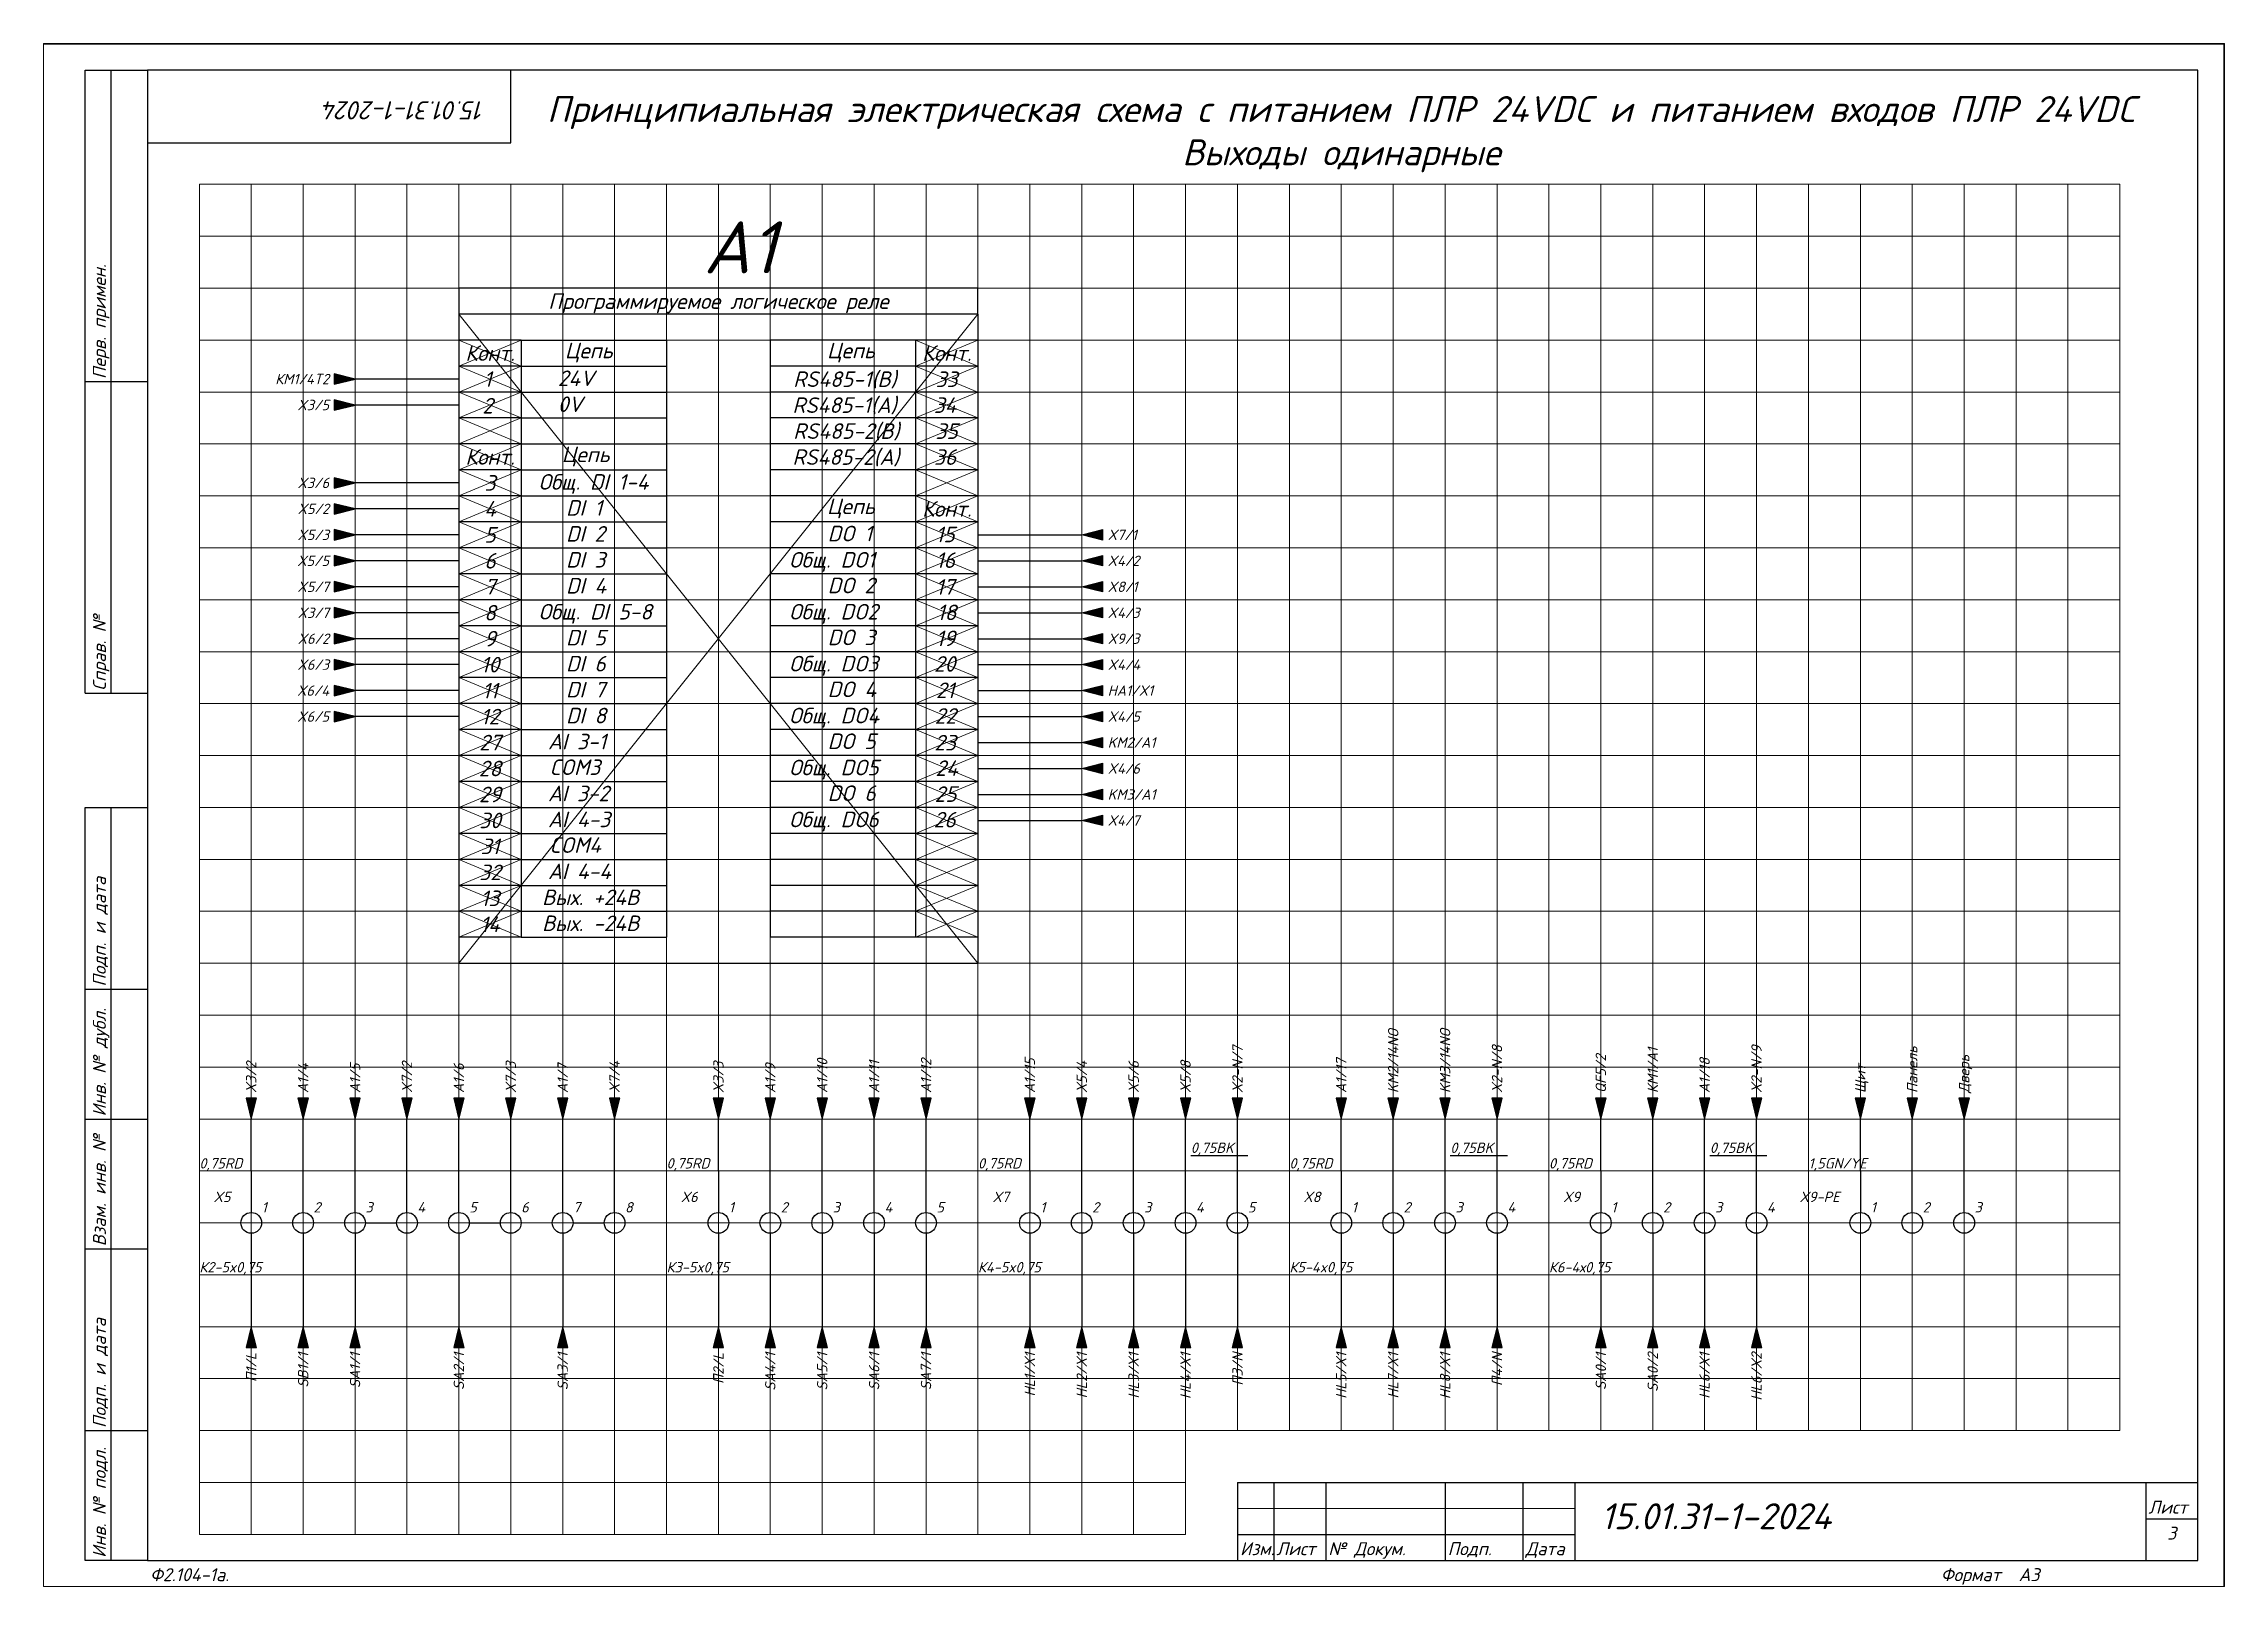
# Paper-space layout 'Эл3 (5)' of a CAD drawing. Header units: millimetres. Extents: x 0 to 420, y 0 to 297.
# The model-space entities are those that its viewports show. They can reach past a viewport. Long polylines and large blocks are cut down to what shows.
import ezdxf
from ezdxf.enums import TextEntityAlignment as Align

# ---------------------------------------------------------------- set-up
doc = ezdxf.new("R2010")
doc.units = ezdxf.units.MM
for name, color, linetype, lineweight in [('4', 4, 'Continuous', 15), ('Основная', 7, 'Continuous', 30), ('Тонкая для кабелей', 7, 'Continuous', 15)]:
    doc.layers.add(name, color=color, linetype=linetype, lineweight=lineweight)
doc.layers.add('Привязки', color=2, linetype='Continuous', lineweight=0, plot=False, transparency=0.8)
doc.layers.add('рамка', color=253, linetype='Continuous', lineweight=5, transparency=0.8)
doc.styles.add('текст', font='isocpeui.ttf')

psp = doc.layouts.new('Эл3 (5)')

msp = doc.modelspace()

# ---------------------------------------------------------------- texts
at = {"layer": 'Основная', "style": 'текст'}
for s, p in [('Конт.', (9346, 240.5)), ('Конт.', (9434, 240.5)), ('1', (9345.54847, 235.4887)), ('33', (9433.95783, 235.46551)), ('2', (9345.53427, 230.36458)), ('34', (9433.66161, 230.47244)), ('35', (9433.95783, 225.46551)), ('Конт.', (9346, 220.5)), ('36', (9433.66161, 220.47244)), ('3', (9346, 215.5)), ('4', (9346, 210.5)), ('Конт.', (9434, 210.5)), ('5', (9346, 205.5)), ('15', (9433.68645, 205.56927)), ('6', (9346, 200.5)), ('16', (9433.72003, 200.62104)), ('7', (9346, 195.5)), ('17', (9433.66523, 195.47244)), ('8', (9346, 190.5)), ('18', (9433.96145, 190.56927)), ('9', (9346, 185.5)), ('19', (9433.76145, 185.56927)), ('10', (9346, 180.5)), ('20', (9433.58801, 180.64161)), ('11', (9346, 175.5)), ('21', (9433.68645, 175.56927)), ('12', (9346, 170.5)), ('22', (9433.72003, 170.62104)), ('27', (9346, 165.5)), ('23', (9433.66523, 165.47244)), ('28', (9346, 160.5)), ('24', (9433.96145, 160.56927)), ('29', (9346, 155.5)), ('25', (9433.76145, 155.56927)), ('30', (9346, 150.5)), ('26', (9433.58801, 150.64161)), ('31', (9346, 145.5)), ('32', (9346, 140.5)), ('13', (9346, 135.5)), ('14', (9346, 130.5))]:
    msp.add_text(s, height=3, dxfattribs=at).set_placement(p, align=Align.MIDDLE_CENTER)
for s, p in [('Цепь', (9360.41481, 239.5)), ('Цепь', (9410.91878, 239.5)), ('24V', (9359.0625, 234.15317)), ('RS485-1(B)', (9404.41098, 233.97795)), ('0V', (9359.0625, 229.15317)), ('RS485-1(A)', (9404.26098, 228.97795)), ('RS485-2(B)', (9404.41098, 223.97795)), ('Цепь', (9359.82518, 219.5)), ('RS485-2(A)', (9404.26098, 218.97795)), ('Общ. DI 1-4', (9355.3665, 214.19201)), ('DI 1', (9360.64471, 209.19201)), ('Цепь', (9410.91878, 209.5)), ('DI 2', (9360.64471, 204.19201)), ('DO 1', (9411.04294, 204.25)), ('DI 3', (9360.64471, 199.19201)), ('Общ. DO1', (9403.6427, 199.19201)), ('DI 4', (9360.64471, 194.19201)), ('DO 2', (9411.04294, 194.25)), ('Общ. DI 5-8', (9355.3665, 189.19201)), ('Общ. DO2', (9403.6427, 189.19201)), ('DI 5', (9360.64471, 184.19201)), ('DO 3', (9411.04294, 184.25)), ('DI 6', (9360.64471, 179.19201)), ('Общ. DO3', (9403.6427, 179.19201)), ('DI 7', (9360.64471, 174.19201)), ('DO 4', (9411.04294, 174.25)), ('DI 8', (9360.64471, 169.19201)), ('Общ. DO4', (9403.6427, 169.19201)), ('AI 3-1', (9357.1615, 164.19201)), ('DO 5', (9411.04294, 164.25)), ('COM3', (9357.45772, 159.25)), ('Общ. DO5', (9403.6427, 159.19201)), ('AI 3-2', (9357.1615, 154.19201)), ('DO 6', (9411.04294, 154.25)), ('AI 4-3', (9357.1615, 149.19201)), ('Общ. DO6', (9403.6427, 149.19201)), ('COM4', (9357.45772, 144.25)), ('AI 4-4', (9357.1615, 139.19201)), ('Вых. +24В', (9356.02027, 134.19201)), ('Вых. -24В', (9356.02027, 129.19201))]:
    msp.add_text(s, height=3, dxfattribs=at).set_placement(p)
for s, width, heights, insert, char_height, attachment_point in [('Принципиальная электрическая схема с питанием ПЛР 24VDC и питанием входов ПЛР 24VDC\\PВыходы одинарные', 333.9398066, [15.99579], (9510.0001, 289.99998), 5, 2), ('Программируемое логическое реле', 84.2365764, [0], (9390, 252), 3, 2), ('КМ1/4T2', 10, [0], (9315, 235.5), 2, 6), ('X3/5', 10, [0], (9315, 230.5), 2, 6), ('X3/6', 10, [0], (9315, 215.5), 2, 6), ('X5/2', 10, [0], (9315, 210.5), 2, 6), ('X5/3', 10, [0], (9315, 205.5), 2, 6), ('X7/1', 10, [0], (9465, 205.5), 2, 4), ('X5/5', 10, [0], (9315, 200.5), 2, 6), ('X4/2', 10, [0], (9465, 200.5), 2, 4), ('X5/7', 10, [0], (9315, 195.5), 2, 6), ('X8/1', 10, [0], (9465, 195.5), 2, 4), ('X3/7', 10, [0], (9315, 190.5), 2, 6), ('X4/3', 10, [0], (9465, 190.5), 2, 4), ('X6/2', 10, [0], (9315, 185.5), 2, 6), ('X9/3', 10, [0], (9465, 185.5), 2, 4), ('X6/3', 10, [0], (9315, 180.5), 2, 6), ('X4/4', 10, [0], (9465, 180.5), 2, 4), ('X6/4', 10, [0], (9315, 175.5), 2, 6), ('HA1/X1', 10, [0], (9465, 175.5), 2, 4), ('X6/5', 10, [0], (9315, 170.5), 2, 6), ('X4/5', 10, [0], (9465, 170.5), 2, 4), ('KM2/A1', 10, [0], (9465, 165.5), 2, 4), ('X4/6', 10, [0], (9465, 160.5), 2, 4), ('KM3/A1', 10, [0], (9465, 155.5), 2, 4), ('X4/7', 10, [0], (9465, 150.5), 2, 4), ('X5', 10, [0], (9296, 77), 2, 9), ('1', 3, [0], (9302, 75), 2, 7), ('2', 3, [0], (9312, 75), 2, 7), ('3', 3, [0], (9322, 75), 2, 7), ('4', 3, [0], (9332, 75), 2, 7), ('5', 3, [0], (9342, 75), 2, 7), ('6', 3, [0], (9352, 75), 2, 7), ('7', 3, [0], (9362, 75), 2, 7), ('8', 3, [0], (9372, 75), 2, 7), ('X6', 10, [0], (9386, 77), 2, 9), ('1', 3, [0], (9392, 75), 2, 7), ('2', 3, [0], (9402, 75), 2, 7), ('3', 3, [0], (9412, 75), 2, 7), ('4', 3, [0], (9422, 75), 2, 7), ('5', 3, [0], (9432, 75), 2, 7), ('X7', 10, [2.17659], (9446, 77), 2, 9), ('1', 3, [0], (9452, 75), 2, 7), ('2', 3, [0], (9462, 75), 2, 7), ('3', 3, [0], (9472, 75), 2, 7), ('4', 3, [0], (9482, 75), 2, 7), ('5', 3, [0], (9492, 75), 2, 7), ('X8', 10, [2.17654], (9506, 77), 2, 9), ('1', 3, [0], (9512, 75), 2, 7), ('2', 3, [0], (9522, 75), 2, 7), ('3', 3, [0], (9532, 75), 2, 7), ('4', 3, [0], (9542, 75), 2, 7), ('X9', 10, [0], (9556, 77), 2, 9), ('1', 3, [0], (9562, 75), 2, 7), ('2', 3, [0], (9572, 75), 2, 7), ('3', 3, [0], (9582, 75), 2, 7), ('4', 3, [0], (9592, 75), 2, 7), ('X9-PE', 10, [0], (9606, 77), 2, 9), ('1', 3, [0], (9612, 75), 2, 7), ('2', 3, [0], (9622, 75), 2, 7), ('3', 3, [0], (9632, 75), 2, 7)]:
    msp.add_mtext_dynamic_manual_height_columns(s, width=width, gutter_width=200, heights=heights, dxfattribs=dict(at, insert=insert, char_height=char_height, attachment_point=attachment_point))
at = {"layer": 'Основная', "insert": (9394.13512, 260.85509), "char_height": 10, "width": 15.4855599, "attachment_point": 5, "style": 'текст'}
msp.add_mtext('А1', dxfattribs=at)
at = {"layer": 'Основная', "char_height": 2, "rotation": 90, "style": 'текст'}
for s, width, insert, attachment_point in [('KM2/14NO', 5.8793103, (9519, 98), 1), ('KM3/14NO', 5.8793103, (9529, 98), 1), ('A1/15', 5.8793103, (9449, 98), 1), ('X2-N/7', 5.8793103, (9489, 98), 1), ('X2-N/8', 5.8793103, (9539, 98), 1), ('QF5/2', 5.8793103, (9559, 98), 1), ('КМ1/А1', 5.8793103, (9569, 98), 1), ('X2-N/9', 5.8793103, (9589, 98), 1), ('Панель', 5.8793103, (9619, 98), 1), ('Дверь', 5.8793103, (9629, 98), 1), ('X3/2', 5.8793103, (9299, 98), 1), ('A1/4', 5.8793103, (9309, 98), 1), ('A1/5', 5.8793103, (9319, 98), 1), ('X7/2', 5.8793103, (9329, 98), 1), ('A1/6', 5.8793103, (9339, 98), 1), ('X7/3', 5.8793103, (9349, 98), 1), ('A1/7', 5.8793103, (9359, 98), 1), ('X7/4', 5.8793103, (9369, 98), 1), ('X3/3', 5.8793103, (9389, 98), 1), ('A1/9', 5.8793103, (9399, 98), 1), ('A1/10', 5.8793103, (9409, 98), 1), ('A1/11', 5.8793103, (9419, 98), 1), ('A1/12', 5.8793103, (9429, 98), 1), ('X5/4', 5.8793103, (9459, 98), 1), ('X5/6', 5.8793103, (9469, 98), 1), ('X5/8', 5.8793103, (9479, 98), 1), ('A1/17', 5.8793103, (9509, 98), 1), ('A1/18', 5.8793103, (9579, 98), 1), ('Щит', 5.8793103, (9609, 98), 1), ('П1/L', 5.8793103, (9301, 48), 9), ('SB1/1', 5.8793103, (9311, 48), 9), ('SA1/1', 5.8793103, (9321, 48), 9), ('SA2/1', 5.8793103, (9341, 48), 9), ('SA3/1', 5.8793103, (9361, 48), 9), ('П2/L', 5.8793103, (9391, 48), 9), ('SA4/1', 5.8793103, (9401, 48), 9), ('SA5/1', 5.8793103, (9411, 48), 9), ('SA6/1', 5.8793103, (9421, 48), 9), ('SA7/1', 5.8793103, (9431, 48), 9), ('HL1/X1', 7.9307531, (9451, 48), 9), ('HL2/X1', 5.8793103, (9461, 48), 9), ('HL3/X1', 5.8793103, (9471, 48), 9), ('HL4/X1', 5.8793103, (9481, 48), 9), ('\\pxt2;П3/N', 5.8793103, (9491, 48), 9), ('HL5/X1', 5.8793103, (9511, 48), 9), ('HL7/X1', 5.8793103, (9521, 48), 9), ('HL8/X1', 5.8793103, (9531, 48), 9), ('П4/N', 5.8793103, (9541, 48), 9), ('SA0/1', 5.8793103, (9561, 48), 9), ('SA0/2', 5.8793103, (9571, 48), 9), ('HL6/X1', 5.8793103, (9581, 48), 9), ('HL6/X2', 7.5063457, (9591, 48), 9)]:
    msp.add_mtext_dynamic_manual_height_columns(s, width=width, gutter_width=200, heights=[0], dxfattribs=dict(at, insert=insert, attachment_point=attachment_point))
at = {"layer": 'Тонкая для кабелей', "char_height": 2, "attachment_point": 7, "style": 'текст'}
for s, width, insert in [('0,75BK', 10, (9481, 86)), ('0,75BK', 10, (9531, 86)), ('0,75BK', 10, (9581, 86)), ('0,75RD', 10, (9290, 83)), ('0,75RD', 10, (9380, 83)), ('0,75RD', 10, (9440, 83)), ('0,75RD', 10, (9500, 83)), ('0,75RD', 10, (9550, 83)), ('1,5GN/YE', 10, (9600, 83)), ('К2-5x0,75', 10, (9290, 63)), ('К3-5x0,75', 10, (9380, 63)), ('К4-5x0,75', 10, (9440, 63)), ('К5-4x0,75', 10, (9500, 63)), ('К6-4х0,75', 15.2567603, (9550, 63))]:
    msp.add_mtext_dynamic_manual_height_columns(s, width=width, gutter_width=200, heights=[0], dxfattribs=dict(at, insert=insert))

# ---------------------------------------------------------------- blocks, each defined once
blk = doc.blocks.new('*U110')
for p, q in [((8, 232), (8, 292)), ((8, 292), (20, 292)), ((13, 232), (13, 292)), ((90, 292), (90, 292)), ((90, 292), (90, 292)), ((90, 278), (90, 292)), ((90, 292), (90, 292)), ((90, 292), (90, 292)), ((90, 292), (90, 292)), ((20, 278), (90, 278)), ((8, 232), (20, 232)), ((8, 172), (8, 232)), ((13, 172), (13, 232)), ((8, 172), (20, 172)), ((8, 115), (8, 150)), ((8, 150), (20, 150)), ((13, 115), (13, 150)), ((8, 90), (8, 115)), ((8, 115), (20, 115)), ((13, 90), (13, 115)), ((8, 65), (8, 90)), ((8, 90), (20, 90)), ((13, 65), (13, 90)), ((8, 30), (8, 65)), ((8, 65), (20, 65)), ((13, 30), (13, 65)), ((8, 5), (8, 30)), ((8, 30), (20, 30)), ((13, 5), (13, 30)), ((230, 20), (415, 20)), ((230, 20), (230, 5)), ((237, 20), (237, 5)), ((247, 20), (247, 5)), ((270, 20), (270, 5)), ((285, 20), (285, 5)), ((295, 20), (295, 5)), ((405, 20), (405, 5)), ((415, 20), (415, 20)), ((415, 20), (415, 20)), ((405, 13), (415, 13)), ((230, 10), (295, 10)), ((20, 5), (8, 5)), ((230, 5), (295, 5)), ((415, 5), (415, 5)), ((415, 5), (415, 5)), ((415, 5), (415, 5)), ((415, 5), (415, 5)), ((415, 5), (415, 5)), ((415, 5), (415, 5)), ((415, 5), (415, 5))]:
    blk.add_line(p, q)
blk.add_lwpolyline([(20, 5), (415, 5), (415, 292), (20, 292)], close=True)
at = {"layer": '4'}
for p, q in [((230, 15), (295, 15)), ((415, 5), (415, 5)), ((415, 5), (415, 5)), ((415, 5), (415, 5)), ((415, 5), (415, 5)), ((415, 5), (415, 5)), ((415, 5), (415, 5)), ((415, 5), (415, 5)), ((415, 5), (415, 5)), ((415, 5), (415, 5))]:
    blk.add_line(p, q, dxfattribs=at)
at = {"layer": 'Привязки'}
blk.add_lwpolyline([(0, 0), (420, 0), (420, 297), (0, 297)], close=True, dxfattribs=at)
at = {"layer": 'рамка'}
blk.add_lwpolyline([(0, 297), (420, 297), (420, 0), (0, 0)], close=True, dxfattribs=at)
at = {"style": 'текст'}
for s, p in [('Перв. примен.', (12, 232.5)), ('Справ. №', (12, 172.5)), ('Подп. и дата', (12, 115.5)), ('Инв. № дубл.', (12, 90.5)), ('Взам. инв. №', (12, 65.5)), ('Подп. и дата', (12, 30.5)), ('Инв. № подл.', (12, 5.5))]:
    blk.add_text(s, height=2.5, rotation=90, dxfattribs=at).set_placement(p)
for s, height, p in [('Лист', 2.5, (405.5, 14)), ('Изм.', 2.5, (230.5, 6)), ('Лист', 2.5, (237.5, 6)), ('№ Докум.', 2.5, (247.5, 6)), ('Подп.', 2.5, (270.5, 6)), ('Дата', 2.5, (285.5, 6)), ('Ф2.104-1.', 0.005, (20, 4.99)), ('Разраб.', 0.0000135, (415, 5)), ('Пров.', 0.0000135, (415, 5)), ('Т.контр.', 0.0000135, (415, 5)), ('Н.контр.', 0.0000135, (415, 5)), ('Утв.', 0.0000135, (415, 5)), ('Лит.', 0.0000135, (415, 5)), ('Масса', 0.0000135, (415, 5)), ('Масштаб', 0.0000135, (415, 5)), ('Листов', 0.0000135, (415, 5)), ('Ф2.104-1а.', 2.5, (20.5, 1)), ('Формат', 2.5, (365.5, 1)), ('А3', 2.5, (380.5, 1)), ('А4', 0.025, (419.61, 0.01)), ('А2', 0.00833, (419.87, 0)), ('А1', 0.00625, (419.9, 0)), ('А0', 0.005, (419.92, 0))]:
    blk.add_text(s, height=height, dxfattribs=at).set_placement(p)
for tag, p, height in [('12', (90, 292), 0.00000373), ('13', (90, 292), 0.00000373), ('27', (90, 292), 0.00000522), ('29', (105, 249), 3.5), ('ИЗМ2', (230.5, 16), 2.5), ('ЛИСТИЗМ2', (237.5, 16), 2.5), ('№ДОКУМИЗМ2', (247.5, 16), 2.5), ('28', (415, 20), 0.0000438), ('ИЗМ1', (230.5, 11), 2.5), ('ЛИСТИЗМ1', (237.5, 11), 2.5), ('№ДОКУМИЗМ1', (247.5, 11), 2.5), ('ПОДПИЗМ1', (270.5, 11), 2.5), ('ДАТАИЗМ1', (285.5, 11), 2.5), ('ДАТАНКОНТР', (285.5, 11), 2.5), ('ОБОЗНАЧЕНИЕ', (300, 11), 5), ('ДАТАУТВ', (285.5, 6), 2.5), ('РАЗРАБ', (415, 5), 0.0000135), ('ЛИСТОВ', (415, 5), 0.0000135), ('ПРОВ', (415, 5), 0.0000135), ('ТКОНТР', (415, 5), 0.0000135), ('НКОНТР', (415, 5), 0.0000135), ('УТВ', (415, 5), 0.0000135), ('10', (415, 5), 0.0000135), ('11', (415, 5), 0.0000135), ('ПОДПИЗМ2', (415, 5), 0.0000135), ('ДАТАИЗМ2', (415, 5), 0.0000135), ('ИЗМ3', (415, 5), 0.0000135), ('ЛИСТИЗМ3', (415, 5), 0.0000135), ('№ДОКУМИЗМ3', (415, 5), 0.0000135), ('ПОДПИЗМ3', (415, 5), 0.0000135), ('ДАТАИЗМ3', (415, 5), 0.0000135), ('ИЗМ4', (415, 5), 0.0000135), ('ЛИСТИЗМ4', (415, 5), 0.0000135), ('№ДОКУМИЗМ4', (415, 5), 0.0000135), ('ПОДПИЗМ4', (415, 5), 0.0000135), ('ДАТАИЗМ4', (415, 5), 0.0000135), ('ДАТАРАЗРАБ', (415, 5), 0.0000135), ('ДАТАПРОВ', (415, 5), 0.0000135), ('ДАТАТКОНТР', (415, 5), 0.0000135)]:
    blk.add_attdef(tag, p, '', height=height, dxfattribs=at)
for tag, p, height, rotation in [('ОБОЗНАЧЕНИЕ-ВЕРХ', (85, 286), 3.5, 180), ('ПРИМЕНЯЕМОСТЬ', (19, 232.5), 2.5, 90), ('СПРАВ№', (19, 172.5), 2.5, 90), ('ДАТАУЧЁТАДУБЛ', (19, 115.5), 2.5, 90), ('ИНВ№ДУБЛ', (19, 90.5), 2.5, 90), ('ВЗАМИНВ№', (19, 65.5), 2.5, 90), ('ДАТАУЧЁТА', (19, 30.5), 2.5, 90), ('ИНВ№ПОДЛ', (19, 5.5), 2.5, 90)]:
    blk.add_attdef(tag, p, '', height=height, rotation=rotation, dxfattribs=at)
blk.add_attdef('30', text='', height=5, dxfattribs=at).set_placement((355, 34), align=Align.MIDDLE)
for tag, height, p in [('ЛИСТ', 2.5, (410, 9)), ('НАИМЕНОВАНИЕ1', 0.000027, (415, 5)), ('НАИМЕНОВАНИЕ2', 0.0000189, (415, 5)), ('НАИМЕНОВАНИЕ3', 0.0000189, (415, 5)), ('НАИМЕНОВАНИЕ4', 0.0000135, (415, 5)), ('МАССА', 0.0000189, (415, 5)), ('МАСШТАБ', 0.0000189, (415, 5)), ('МАТЕРИАЛ1', 0.0000135, (415, 5)), ('МАТЕРИАЛ2', 0.0000135, (415, 5)), ('МАТЕРИАЛ3', 0.0000135, (415, 5)), ('ПРЕДПРИЯТИЕ1', 0.0000189, (415, 5)), ('ПРЕДПРИЯТИЕ2', 0.0000189, (415, 5)), ('ПРЕДПРИЯТИЕ3', 0.0000189, (415, 5))]:
    blk.add_attdef(tag, text='', height=height, dxfattribs=at).set_placement(p, align=Align.CENTER)
for tag in ['ЛИТЕРА', 'ЛИТЕРА2', 'ЛИТЕРА3']:
    blk.add_attdef(tag, text='', height=0.0000135, dxfattribs=at).set_placement((415, 5), align=Align.RIGHT)
for tag in ['ИНДЕКС', 'ИНДЕКС2', 'ИНДЕКС3']:
    blk.add_attdef(tag, text='', height=0.0000135, dxfattribs=at).set_placement((415, 5), align=Align.TOP_LEFT)

# ---------------------------------------------------------------- hatches: boundary and pattern name
at = {"layer": 'Основная'}
h = msp.add_hatch(color=256, dxfattribs=at)
h.dxf.hatch_style = 1
h.paths.add_polyline_path([(9320, 235.5), (9316, 236.5), (9316, 235.5)])
h.paths.add_polyline_path([(9320, 235.5), (9316, 235.5), (9316, 234.5)])
h = msp.add_hatch(color=256, dxfattribs=at)
h.dxf.hatch_style = 1
h.paths.add_polyline_path([(9320, 230.5), (9316, 231.5), (9316, 230.5)])
h.paths.add_polyline_path([(9320, 230.5), (9316, 230.5), (9316, 229.5)])
h = msp.add_hatch(color=256, dxfattribs=at)
h.dxf.hatch_style = 1
h.paths.add_polyline_path([(9320, 215.5), (9316, 216.5), (9316, 215.5)])
h.paths.add_polyline_path([(9320, 215.5), (9316, 215.5), (9316, 214.5)])
h = msp.add_hatch(color=256, dxfattribs=at)
h.dxf.hatch_style = 1
h.paths.add_polyline_path([(9320, 210.5), (9316, 211.5), (9316, 210.5)])
h.paths.add_polyline_path([(9320, 210.5), (9316, 210.5), (9316, 209.5)])
h = msp.add_hatch(color=256, dxfattribs=at)
h.dxf.hatch_style = 1
h.paths.add_polyline_path([(9320, 205.5), (9316, 206.5), (9316, 205.5)])
h.paths.add_polyline_path([(9320, 205.5), (9316, 205.5), (9316, 204.5)])
h = msp.add_hatch(color=256, dxfattribs=at)
h.dxf.hatch_style = 1
h.paths.add_polyline_path([(9460, 205.5), (9464, 206.5), (9464, 205.5)])
h.paths.add_polyline_path([(9460, 205.5), (9464, 205.5), (9464, 204.5)])
h = msp.add_hatch(color=256, dxfattribs=at)
h.dxf.hatch_style = 1
h.paths.add_polyline_path([(9320, 200.5), (9316, 201.5), (9316, 200.5)])
h.paths.add_polyline_path([(9320, 200.5), (9316, 200.5), (9316, 199.5)])
h = msp.add_hatch(color=256, dxfattribs=at)
h.dxf.hatch_style = 1
h.paths.add_polyline_path([(9460, 200.5), (9464, 201.5), (9464, 200.5)])
h.paths.add_polyline_path([(9460, 200.5), (9464, 200.5), (9464, 199.5)])
h = msp.add_hatch(color=256, dxfattribs=at)
h.dxf.hatch_style = 1
h.paths.add_polyline_path([(9320, 195.5), (9316, 196.5), (9316, 195.5)])
h.paths.add_polyline_path([(9320, 195.5), (9316, 195.5), (9316, 194.5)])
h = msp.add_hatch(color=256, dxfattribs=at)
h.dxf.hatch_style = 1
h.paths.add_polyline_path([(9460, 195.5), (9464, 196.5), (9464, 195.5)])
h.paths.add_polyline_path([(9460, 195.5), (9464, 195.5), (9464, 194.5)])
h = msp.add_hatch(color=256, dxfattribs=at)
h.dxf.hatch_style = 1
h.paths.add_polyline_path([(9320, 190.5), (9316, 191.5), (9316, 190.5)])
h.paths.add_polyline_path([(9320, 190.5), (9316, 190.5), (9316, 189.5)])
h = msp.add_hatch(color=256, dxfattribs=at)
h.dxf.hatch_style = 1
h.paths.add_polyline_path([(9460, 190.5), (9464, 191.5), (9464, 190.5)])
h.paths.add_polyline_path([(9460, 190.5), (9464, 190.5), (9464, 189.5)])
h = msp.add_hatch(color=256, dxfattribs=at)
h.dxf.hatch_style = 1
h.paths.add_polyline_path([(9320, 185.5), (9316, 186.5), (9316, 185.5)])
h.paths.add_polyline_path([(9320, 185.5), (9316, 185.5), (9316, 184.5)])
h = msp.add_hatch(color=256, dxfattribs=at)
h.dxf.hatch_style = 1
h.paths.add_polyline_path([(9460, 185.5), (9464, 186.5), (9464, 185.5)])
h.paths.add_polyline_path([(9460, 185.5), (9464, 185.5), (9464, 184.5)])
h = msp.add_hatch(color=256, dxfattribs=at)
h.dxf.hatch_style = 1
h.paths.add_polyline_path([(9320, 180.5), (9316, 181.5), (9316, 180.5)])
h.paths.add_polyline_path([(9320, 180.5), (9316, 180.5), (9316, 179.5)])
h = msp.add_hatch(color=256, dxfattribs=at)
h.dxf.hatch_style = 1
h.paths.add_polyline_path([(9460, 180.5), (9464, 181.5), (9464, 180.5)])
h.paths.add_polyline_path([(9460, 180.5), (9464, 180.5), (9464, 179.5)])
h = msp.add_hatch(color=256, dxfattribs=at)
h.dxf.hatch_style = 1
h.paths.add_polyline_path([(9320, 175.5), (9316, 176.5), (9316, 175.5)])
h.paths.add_polyline_path([(9320, 175.5), (9316, 175.5), (9316, 174.5)])
h = msp.add_hatch(color=256, dxfattribs=at)
h.dxf.hatch_style = 1
h.paths.add_polyline_path([(9460, 175.5), (9464, 176.5), (9464, 175.5)])
h.paths.add_polyline_path([(9460, 175.5), (9464, 175.5), (9464, 174.5)])
h = msp.add_hatch(color=256, dxfattribs=at)
h.dxf.hatch_style = 1
h.paths.add_polyline_path([(9320, 170.5), (9316, 171.5), (9316, 170.5)])
h.paths.add_polyline_path([(9320, 170.5), (9316, 170.5), (9316, 169.5)])
h = msp.add_hatch(color=256, dxfattribs=at)
h.dxf.hatch_style = 1
h.paths.add_polyline_path([(9460, 170.5), (9464, 171.5), (9464, 170.5)])
h.paths.add_polyline_path([(9460, 170.5), (9464, 170.5), (9464, 169.5)])
h = msp.add_hatch(color=256, dxfattribs=at)
h.dxf.hatch_style = 1
h.paths.add_polyline_path([(9460, 165.5), (9464, 166.5), (9464, 165.5)])
h.paths.add_polyline_path([(9460, 165.5), (9464, 165.5), (9464, 164.5)])
h = msp.add_hatch(color=256, dxfattribs=at)
h.dxf.hatch_style = 1
h.paths.add_polyline_path([(9460, 160.5), (9464, 161.5), (9464, 160.5)])
h.paths.add_polyline_path([(9460, 160.5), (9464, 160.5), (9464, 159.5)])
h = msp.add_hatch(color=256, dxfattribs=at)
h.dxf.hatch_style = 1
h.paths.add_polyline_path([(9460, 155.5), (9464, 156.5), (9464, 155.5)])
h.paths.add_polyline_path([(9460, 155.5), (9464, 155.5), (9464, 154.5)])
h = msp.add_hatch(color=256, dxfattribs=at)
h.dxf.hatch_style = 1
h.paths.add_polyline_path([(9460, 150.5), (9464, 151.5), (9464, 150.5)])
h.paths.add_polyline_path([(9460, 150.5), (9464, 150.5), (9464, 149.5)])
h = msp.add_hatch(color=256, dxfattribs=at)
h.dxf.hatch_style = 1
h.paths.add_polyline_path([(9300, 93), (9301, 97), (9300, 97)])
h.paths.add_polyline_path([(9300, 93), (9300, 97), (9299, 97)])
h = msp.add_hatch(color=256, dxfattribs=at)
h.dxf.hatch_style = 1
h.paths.add_polyline_path([(9310, 93), (9311, 97), (9310, 97)])
h.paths.add_polyline_path([(9310, 93), (9310, 97), (9309, 97)])
h = msp.add_hatch(color=256, dxfattribs=at)
h.dxf.hatch_style = 1
h.paths.add_polyline_path([(9320, 93), (9321, 97), (9320, 97)])
h.paths.add_polyline_path([(9320, 93), (9320, 97), (9319, 97)])
h = msp.add_hatch(color=256, dxfattribs=at)
h.dxf.hatch_style = 1
h.paths.add_polyline_path([(9330, 93), (9331, 97), (9330, 97)])
h.paths.add_polyline_path([(9330, 93), (9330, 97), (9329, 97)])
h = msp.add_hatch(color=256, dxfattribs=at)
h.dxf.hatch_style = 1
h.paths.add_polyline_path([(9340, 93), (9341, 97), (9340, 97)])
h.paths.add_polyline_path([(9340, 93), (9340, 97), (9339, 97)])
h = msp.add_hatch(color=256, dxfattribs=at)
h.dxf.hatch_style = 1
h.paths.add_polyline_path([(9350, 93), (9351, 97), (9350, 97)])
h.paths.add_polyline_path([(9350, 93), (9350, 97), (9349, 97)])
h = msp.add_hatch(color=256, dxfattribs=at)
h.dxf.hatch_style = 1
h.paths.add_polyline_path([(9360, 93), (9361, 97), (9360, 97)])
h.paths.add_polyline_path([(9360, 93), (9360, 97), (9359, 97)])
h = msp.add_hatch(color=256, dxfattribs=at)
h.dxf.hatch_style = 1
h.paths.add_polyline_path([(9370, 93), (9371, 97), (9370, 97)])
h.paths.add_polyline_path([(9370, 93), (9370, 97), (9369, 97)])
h = msp.add_hatch(color=256, dxfattribs=at)
h.dxf.hatch_style = 1
h.paths.add_polyline_path([(9390, 93), (9391, 97), (9390, 97)])
h.paths.add_polyline_path([(9390, 93), (9390, 97), (9389, 97)])
h = msp.add_hatch(color=256, dxfattribs=at)
h.dxf.hatch_style = 1
h.paths.add_polyline_path([(9400, 93), (9401, 97), (9400, 97)])
h.paths.add_polyline_path([(9400, 93), (9400, 97), (9399, 97)])
h = msp.add_hatch(color=256, dxfattribs=at)
h.dxf.hatch_style = 1
h.paths.add_polyline_path([(9410, 93), (9411, 97), (9410, 97)])
h.paths.add_polyline_path([(9410, 93), (9410, 97), (9409, 97)])
h = msp.add_hatch(color=256, dxfattribs=at)
h.dxf.hatch_style = 1
h.paths.add_polyline_path([(9420, 93), (9421, 97), (9420, 97)])
h.paths.add_polyline_path([(9420, 93), (9420, 97), (9419, 97)])
h = msp.add_hatch(color=256, dxfattribs=at)
h.dxf.hatch_style = 1
h.paths.add_polyline_path([(9430, 93), (9431, 97), (9430, 97)])
h.paths.add_polyline_path([(9430, 93), (9430, 97), (9429, 97)])
h = msp.add_hatch(color=256, dxfattribs=at)
h.dxf.hatch_style = 1
h.paths.add_polyline_path([(9450, 93), (9451, 97), (9450, 97)])
h.paths.add_polyline_path([(9450, 93), (9450, 97), (9449, 97)])
h = msp.add_hatch(color=256, dxfattribs=at)
h.dxf.hatch_style = 1
h.paths.add_polyline_path([(9460, 93), (9461, 97), (9460, 97)])
h.paths.add_polyline_path([(9460, 93), (9460, 97), (9459, 97)])
h = msp.add_hatch(color=256, dxfattribs=at)
h.dxf.hatch_style = 1
h.paths.add_polyline_path([(9470, 93), (9471, 97), (9470, 97)])
h.paths.add_polyline_path([(9470, 93), (9470, 97), (9469, 97)])
h = msp.add_hatch(color=256, dxfattribs=at)
h.dxf.hatch_style = 1
h.paths.add_polyline_path([(9480, 93), (9481, 97), (9480, 97)])
h.paths.add_polyline_path([(9480, 93), (9480, 97), (9479, 97)])
h = msp.add_hatch(color=256, dxfattribs=at)
h.dxf.hatch_style = 1
h.paths.add_polyline_path([(9490, 93), (9491, 97), (9490, 97)])
h.paths.add_polyline_path([(9490, 93), (9490, 97), (9489, 97)])
h = msp.add_hatch(color=256, dxfattribs=at)
h.dxf.hatch_style = 1
h.paths.add_polyline_path([(9510, 93), (9511, 97), (9510, 97)])
h.paths.add_polyline_path([(9510, 93), (9510, 97), (9509, 97)])
h = msp.add_hatch(color=256, dxfattribs=at)
h.dxf.hatch_style = 1
h.paths.add_polyline_path([(9520, 93), (9521, 97), (9520, 97)])
h.paths.add_polyline_path([(9520, 93), (9520, 97), (9519, 97)])
h = msp.add_hatch(color=256, dxfattribs=at)
h.dxf.hatch_style = 1
h.paths.add_polyline_path([(9530, 93), (9531, 97), (9530, 97)])
h.paths.add_polyline_path([(9530, 93), (9530, 97), (9529, 97)])
h = msp.add_hatch(color=256, dxfattribs=at)
h.dxf.hatch_style = 1
h.paths.add_polyline_path([(9540, 93), (9541, 97), (9540, 97)])
h.paths.add_polyline_path([(9540, 93), (9540, 97), (9539, 97)])
h = msp.add_hatch(color=256, dxfattribs=at)
h.dxf.hatch_style = 1
h.paths.add_polyline_path([(9560, 93), (9561, 97), (9560, 97)])
h.paths.add_polyline_path([(9560, 93), (9560, 97), (9559, 97)])
h = msp.add_hatch(color=256, dxfattribs=at)
h.dxf.hatch_style = 1
h.paths.add_polyline_path([(9570, 93), (9571, 97), (9570, 97)])
h.paths.add_polyline_path([(9570, 93), (9570, 97), (9569, 97)])
h = msp.add_hatch(color=256, dxfattribs=at)
h.dxf.hatch_style = 1
h.paths.add_polyline_path([(9580, 93), (9581, 97), (9580, 97)])
h.paths.add_polyline_path([(9580, 93), (9580, 97), (9579, 97)])
h = msp.add_hatch(color=256, dxfattribs=at)
h.dxf.hatch_style = 1
h.paths.add_polyline_path([(9590, 93), (9591, 97), (9590, 97)])
h.paths.add_polyline_path([(9590, 93), (9590, 97), (9589, 97)])
h = msp.add_hatch(color=256, dxfattribs=at)
h.dxf.hatch_style = 1
h.paths.add_polyline_path([(9610, 93), (9611, 97), (9610, 97)])
h.paths.add_polyline_path([(9610, 93), (9610, 97), (9609, 97)])
h = msp.add_hatch(color=256, dxfattribs=at)
h.dxf.hatch_style = 1
h.paths.add_polyline_path([(9620, 93), (9621, 97), (9620, 97)])
h.paths.add_polyline_path([(9620, 93), (9620, 97), (9619, 97)])
h = msp.add_hatch(color=256, dxfattribs=at)
h.dxf.hatch_style = 1
h.paths.add_polyline_path([(9630, 93), (9631, 97), (9630, 97)])
h.paths.add_polyline_path([(9630, 93), (9630, 97), (9629, 97)])
h = msp.add_hatch(color=256, dxfattribs=at)
h.dxf.hatch_style = 1
h.paths.add_polyline_path([(9300, 53), (9299, 49), (9300, 49)])
h.paths.add_polyline_path([(9300, 53), (9300, 49), (9301, 49)])
h = msp.add_hatch(color=256, dxfattribs=at)
h.dxf.hatch_style = 1
h.paths.add_polyline_path([(9310, 53), (9309, 49), (9310, 49)])
h.paths.add_polyline_path([(9310, 53), (9310, 49), (9311, 49)])
h = msp.add_hatch(color=256, dxfattribs=at)
h.dxf.hatch_style = 1
h.paths.add_polyline_path([(9320, 53), (9319, 49), (9320, 49)])
h.paths.add_polyline_path([(9320, 53), (9320, 49), (9321, 49)])
h = msp.add_hatch(color=256, dxfattribs=at)
h.dxf.hatch_style = 1
h.paths.add_polyline_path([(9340, 53), (9339, 49), (9340, 49)])
h.paths.add_polyline_path([(9340, 53), (9340, 49), (9341, 49)])
h = msp.add_hatch(color=256, dxfattribs=at)
h.dxf.hatch_style = 1
h.paths.add_polyline_path([(9360, 53), (9359, 49), (9360, 49)])
h.paths.add_polyline_path([(9360, 53), (9360, 49), (9361, 49)])
h = msp.add_hatch(color=256, dxfattribs=at)
h.dxf.hatch_style = 1
h.paths.add_polyline_path([(9390, 53), (9389, 49), (9390, 49)])
h.paths.add_polyline_path([(9390, 53), (9390, 49), (9391, 49)])
h = msp.add_hatch(color=256, dxfattribs=at)
h.dxf.hatch_style = 1
h.paths.add_polyline_path([(9400, 53), (9399, 49), (9400, 49)])
h.paths.add_polyline_path([(9400, 53), (9400, 49), (9401, 49)])
h = msp.add_hatch(color=256, dxfattribs=at)
h.dxf.hatch_style = 1
h.paths.add_polyline_path([(9410, 53), (9409, 49), (9410, 49)])
h.paths.add_polyline_path([(9410, 53), (9410, 49), (9411, 49)])
h = msp.add_hatch(color=256, dxfattribs=at)
h.dxf.hatch_style = 1
h.paths.add_polyline_path([(9420, 53), (9419, 49), (9420, 49)])
h.paths.add_polyline_path([(9420, 53), (9420, 49), (9421, 49)])
h = msp.add_hatch(color=256, dxfattribs=at)
h.dxf.hatch_style = 1
h.paths.add_polyline_path([(9430, 53), (9429, 49), (9430, 49)])
h.paths.add_polyline_path([(9430, 53), (9430, 49), (9431, 49)])
h = msp.add_hatch(color=256, dxfattribs=at)
h.dxf.hatch_style = 1
h.paths.add_polyline_path([(9450, 53), (9449, 49), (9450, 49)])
h.paths.add_polyline_path([(9450, 53), (9450, 49), (9451, 49)])
h = msp.add_hatch(color=256, dxfattribs=at)
h.dxf.hatch_style = 1
h.paths.add_polyline_path([(9460, 53), (9459, 49), (9460, 49)])
h.paths.add_polyline_path([(9460, 53), (9460, 49), (9461, 49)])
h = msp.add_hatch(color=256, dxfattribs=at)
h.dxf.hatch_style = 1
h.paths.add_polyline_path([(9470, 53), (9469, 49), (9470, 49)])
h.paths.add_polyline_path([(9470, 53), (9470, 49), (9471, 49)])
h = msp.add_hatch(color=256, dxfattribs=at)
h.dxf.hatch_style = 1
h.paths.add_polyline_path([(9480, 53), (9479, 49), (9480, 49)])
h.paths.add_polyline_path([(9480, 53), (9480, 49), (9481, 49)])
h = msp.add_hatch(color=256, dxfattribs=at)
h.dxf.hatch_style = 1
h.paths.add_polyline_path([(9490, 53), (9489, 49), (9490, 49)])
h.paths.add_polyline_path([(9490, 53), (9490, 49), (9491, 49)])
h = msp.add_hatch(color=256, dxfattribs=at)
h.dxf.hatch_style = 1
h.paths.add_polyline_path([(9510, 53), (9509, 49), (9510, 49)])
h.paths.add_polyline_path([(9510, 53), (9510, 49), (9511, 49)])
h = msp.add_hatch(color=256, dxfattribs=at)
h.dxf.hatch_style = 1
h.paths.add_polyline_path([(9520, 53), (9519, 49), (9520, 49)])
h.paths.add_polyline_path([(9520, 53), (9520, 49), (9521, 49)])
h = msp.add_hatch(color=256, dxfattribs=at)
h.dxf.hatch_style = 1
h.paths.add_polyline_path([(9530, 53), (9529, 49), (9530, 49)])
h.paths.add_polyline_path([(9530, 53), (9530, 49), (9531, 49)])
h = msp.add_hatch(color=256, dxfattribs=at)
h.dxf.hatch_style = 1
h.paths.add_polyline_path([(9540, 53), (9539, 49), (9540, 49)])
h.paths.add_polyline_path([(9540, 53), (9540, 49), (9541, 49)])
h = msp.add_hatch(color=256, dxfattribs=at)
h.dxf.hatch_style = 1
h.paths.add_polyline_path([(9560, 53), (9559, 49), (9560, 49)])
h.paths.add_polyline_path([(9560, 53), (9560, 49), (9561, 49)])
h = msp.add_hatch(color=256, dxfattribs=at)
h.dxf.hatch_style = 1
h.paths.add_polyline_path([(9570, 53), (9569, 49), (9570, 49)])
h.paths.add_polyline_path([(9570, 53), (9570, 49), (9571, 49)])
h = msp.add_hatch(color=256, dxfattribs=at)
h.dxf.hatch_style = 1
h.paths.add_polyline_path([(9580, 53), (9579, 49), (9580, 49)])
h.paths.add_polyline_path([(9580, 53), (9580, 49), (9581, 49)])
h = msp.add_hatch(color=256, dxfattribs=at)
h.dxf.hatch_style = 1
h.paths.add_polyline_path([(9590, 53), (9589, 49), (9590, 49)])
h.paths.add_polyline_path([(9590, 53), (9590, 49), (9591, 49)])

# ---------------------------------------------------------------- linework, layer by layer
at = {"layer": 'Основная', "ltscale": 100}
msp.add_line((9440, 253), (9340, 253), dxfattribs=at)
at = {"layer": 'Основная'}
for p, q in [((9340, 253), (9340, 248)), ((9440, 248), (9440, 253)), ((9340, 248), (9340, 243)), ((9440, 248), (9440, 243)), ((9340, 243), (9340, 238)), ((9352, 243), (9352, 238)), ((9352, 243), (9380, 243)), ((9380, 243), (9380, 128)), ((9400, 243), (9400, 128)), ((9428, 243), (9400, 243)), ((9428, 243), (9428, 238)), ((9440, 243), (9440, 238)), ((9320, 235.5), (9316, 236.5)), ((9316, 236.5), (9316, 234.5)), ((9316, 234.5), (9320, 235.5)), ((9340, 235.5), (9320, 235.5)), ((9340, 238), (9340, 233)), ((9352, 238), (9352, 233)), ((9352, 238), (9380, 238)), ((9428, 238), (9400, 238)), ((9428, 238), (9428, 233)), ((9440, 238), (9440, 233)), ((9320, 230.5), (9316, 231.5)), ((9316, 231.5), (9316, 229.5)), ((9340, 233), (9340, 228)), ((9352, 233), (9352, 228)), ((9352, 233), (9380, 233)), ((9428, 233), (9400, 233)), ((9428, 233), (9428, 228)), ((9440, 233), (9440, 228)), ((9316, 229.5), (9320, 230.5)), ((9340, 230.5), (9320, 230.5)), ((9340, 228), (9340, 223)), ((9352, 228), (9352, 223)), ((9352, 228), (9380, 228)), ((9428, 228), (9400, 228)), ((9428, 228), (9428, 223)), ((9440, 228), (9440, 223)), ((9340, 223), (9340, 218)), ((9352, 223), (9352, 218)), ((9352, 223), (9380, 223)), ((9428, 223), (9400, 223)), ((9428, 223), (9428, 218)), ((9440, 223), (9440, 218)), ((9320, 215.5), (9316, 216.5)), ((9316, 216.5), (9316, 214.5)), ((9316, 214.5), (9320, 215.5)), ((9340, 215.5), (9320, 215.5)), ((9340, 218), (9340, 213)), ((9352, 218), (9352, 213)), ((9352, 218), (9380, 218)), ((9428, 218), (9400, 218)), ((9428, 218), (9428, 213)), ((9440, 218), (9440, 213)), ((9320, 210.5), (9316, 211.5)), ((9316, 211.5), (9316, 209.5)), ((9316, 209.5), (9320, 210.5)), ((9340, 210.5), (9320, 210.5)), ((9340, 213), (9340, 208)), ((9352, 213), (9352, 208)), ((9352, 213), (9380, 213)), ((9428, 213), (9400, 213)), ((9428, 213), (9428, 208)), ((9440, 213), (9440, 208)), ((9320, 205.5), (9316, 206.5)), ((9316, 206.5), (9316, 204.5)), ((9340, 208), (9340, 203)), ((9352, 208), (9352, 203)), ((9352, 208), (9380, 208)), ((9428, 208), (9400, 208)), ((9428, 208), (9428, 203)), ((9440, 208), (9440, 203)), ((9460, 205.5), (9464, 206.5)), ((9464, 206.5), (9464, 204.5)), ((9316, 204.5), (9320, 205.5)), ((9340, 205.5), (9320, 205.5)), ((9340, 203), (9340, 198)), ((9352, 203), (9352, 198)), ((9352, 203), (9380, 203)), ((9428, 203), (9400, 203)), ((9428, 203), (9428, 198)), ((9440, 205.5), (9460, 205.5)), ((9440, 203), (9440, 198)), ((9464, 204.5), (9460, 205.5)), ((9320, 200.5), (9316, 201.5)), ((9316, 201.5), (9316, 199.5)), ((9316, 199.5), (9320, 200.5)), ((9340, 200.5), (9320, 200.5)), ((9340, 198), (9340, 193)), ((9352, 198), (9352, 193)), ((9352, 198), (9380, 198)), ((9428, 198), (9400, 198)), ((9428, 198), (9428, 193)), ((9440, 200.5), (9460, 200.5)), ((9440, 198), (9440, 193)), ((9460, 200.5), (9464, 201.5)), ((9464, 199.5), (9460, 200.5)), ((9464, 201.5), (9464, 199.5)), ((9320, 195.5), (9316, 196.5)), ((9316, 196.5), (9316, 194.5)), ((9316, 194.5), (9320, 195.5)), ((9340, 195.5), (9320, 195.5)), ((9440, 195.5), (9460, 195.5)), ((9460, 195.5), (9464, 196.5)), ((9464, 194.5), (9460, 195.5)), ((9464, 196.5), (9464, 194.5)), ((9320, 190.5), (9316, 191.5)), ((9316, 191.5), (9316, 189.5)), ((9316, 189.5), (9320, 190.5)), ((9340, 190.5), (9320, 190.5)), ((9340, 193), (9340, 188)), ((9352, 193), (9352, 188)), ((9352, 193), (9380, 193)), ((9428, 193), (9400, 193)), ((9428, 193), (9428, 188)), ((9440, 193), (9440, 188)), ((9440, 190.5), (9460, 190.5)), ((9460, 190.5), (9464, 191.5)), ((9464, 189.5), (9460, 190.5)), ((9464, 191.5), (9464, 189.5)), ((9320, 185.5), (9316, 186.5)), ((9316, 186.5), (9316, 184.5)), ((9316, 184.5), (9320, 185.5)), ((9340, 185.5), (9320, 185.5)), ((9340, 188), (9340, 183)), ((9352, 188), (9352, 183)), ((9352, 188), (9380, 188)), ((9428, 188), (9400, 188)), ((9428, 188), (9428, 183)), ((9440, 188), (9440, 183)), ((9440, 185.5), (9460, 185.5)), ((9460, 185.5), (9464, 186.5)), ((9464, 184.5), (9460, 185.5)), ((9464, 186.5), (9464, 184.5)), ((9320, 180.5), (9316, 181.5)), ((9316, 181.5), (9316, 179.5)), ((9340, 183), (9340, 178)), ((9352, 183), (9352, 178)), ((9352, 183), (9380, 183)), ((9428, 183), (9400, 183)), ((9428, 183), (9428, 178)), ((9440, 183), (9440, 178)), ((9460, 180.5), (9464, 181.5)), ((9464, 181.5), (9464, 179.5)), ((9316, 179.5), (9320, 180.5)), ((9320, 175.5), (9316, 176.5)), ((9316, 176.5), (9316, 174.5)), ((9340, 180.5), (9320, 180.5)), ((9340, 178), (9340, 173)), ((9352, 178), (9352, 173)), ((9352, 178), (9380, 178)), ((9428, 178), (9400, 178)), ((9428, 178), (9428, 173)), ((9440, 180.5), (9460, 180.5)), ((9440, 178), (9440, 173)), ((9464, 179.5), (9460, 180.5)), ((9460, 175.5), (9464, 176.5)), ((9464, 176.5), (9464, 174.5)), ((9316, 174.5), (9320, 175.5)), ((9340, 175.5), (9320, 175.5)), ((9340, 173), (9340, 168)), ((9352, 173), (9352, 168)), ((9352, 173), (9380, 173)), ((9428, 173), (9400, 173)), ((9428, 173), (9428, 168)), ((9440, 175.5), (9460, 175.5)), ((9440, 173), (9440, 168)), ((9464, 174.5), (9460, 175.5)), ((9320, 170.5), (9316, 171.5)), ((9316, 171.5), (9316, 169.5)), ((9316, 169.5), (9320, 170.5)), ((9340, 170.5), (9320, 170.5)), ((9440, 170.5), (9460, 170.5)), ((9460, 170.5), (9464, 171.5)), ((9464, 169.5), (9460, 170.5)), ((9464, 171.5), (9464, 169.5)), ((9340, 168), (9340, 163)), ((9352, 168), (9352, 163)), ((9352, 168), (9380, 168)), ((9428, 168), (9400, 168)), ((9428, 168), (9428, 163)), ((9440, 168), (9440, 163)), ((9440, 165.5), (9460, 165.5)), ((9460, 165.5), (9464, 166.5)), ((9464, 164.5), (9460, 165.5)), ((9464, 166.5), (9464, 164.5)), ((9340, 163), (9340, 158)), ((9352, 163), (9352, 158)), ((9352, 163), (9380, 163)), ((9428, 163), (9400, 163)), ((9428, 163), (9428, 158)), ((9440, 163), (9440, 158)), ((9440, 160.5), (9460, 160.5)), ((9460, 160.5), (9464, 161.5)), ((9464, 159.5), (9460, 160.5)), ((9464, 161.5), (9464, 159.5)), ((9340, 158), (9340, 153)), ((9352, 158), (9352, 153)), ((9352, 158), (9380, 158)), ((9428, 158), (9400, 158)), ((9428, 158), (9428, 153)), ((9440, 158), (9440, 153)), ((9440, 155.5), (9460, 155.5)), ((9460, 155.5), (9464, 156.5)), ((9464, 154.5), (9460, 155.5)), ((9464, 156.5), (9464, 154.5)), ((9340, 153), (9340, 148)), ((9352, 153), (9352, 148)), ((9352, 153), (9380, 153)), ((9428, 153), (9400, 153)), ((9428, 153), (9428, 148)), ((9440, 153), (9440, 148)), ((9460, 150.5), (9464, 151.5)), ((9464, 151.5), (9464, 149.5)), ((9340, 148), (9340, 143)), ((9352, 148), (9352, 143)), ((9352, 148), (9380, 148)), ((9428, 148), (9400, 148)), ((9428, 148), (9428, 143)), ((9440, 150.5), (9460, 150.5)), ((9440, 148), (9440, 143)), ((9464, 149.5), (9460, 150.5)), ((9340, 143), (9340, 138)), ((9352, 143), (9352, 138)), ((9352, 143), (9380, 143)), ((9428, 143), (9400, 143)), ((9428, 143), (9428, 138)), ((9440, 143), (9440, 138)), ((9340, 138), (9340, 133)), ((9352, 138), (9352, 133)), ((9352, 138), (9380, 138)), ((9428, 138), (9400, 138)), ((9428, 138), (9428, 133)), ((9440, 138), (9440, 133)), ((9340, 133), (9340, 128)), ((9352, 133), (9352, 128)), ((9352, 133), (9380, 133)), ((9428, 133), (9400, 133)), ((9428, 133), (9428, 128)), ((9440, 133), (9440, 128)), ((9340, 128), (9340, 123)), ((9352, 128), (9380, 128)), ((9428, 128), (9400, 128)), ((9440, 128), (9440, 123)), ((9340, 123), (9440, 123)), ((9299, 97), (9300, 93)), ((9301, 97), (9299, 97)), ((9300, 93), (9301, 97)), ((9309, 97), (9310, 93)), ((9311, 97), (9309, 97)), ((9310, 93), (9311, 97)), ((9319, 97), (9320, 93)), ((9321, 97), (9319, 97)), ((9320, 93), (9321, 97)), ((9329, 97), (9330, 93)), ((9331, 97), (9329, 97)), ((9330, 93), (9331, 97)), ((9339, 97), (9340, 93)), ((9341, 97), (9339, 97)), ((9340, 93), (9341, 97)), ((9349, 97), (9350, 93)), ((9351, 97), (9349, 97)), ((9350, 93), (9351, 97)), ((9359, 97), (9360, 93)), ((9361, 97), (9359, 97)), ((9360, 93), (9361, 97)), ((9369, 97), (9370, 93)), ((9371, 97), (9369, 97)), ((9370, 93), (9371, 97)), ((9389, 97), (9390, 93)), ((9391, 97), (9389, 97)), ((9390, 93), (9391, 97)), ((9399, 97), (9400, 93)), ((9401, 97), (9399, 97)), ((9400, 93), (9401, 97)), ((9409, 97), (9410, 93)), ((9411, 97), (9409, 97)), ((9410, 93), (9411, 97)), ((9419, 97), (9420, 93)), ((9421, 97), (9419, 97)), ((9420, 93), (9421, 97)), ((9429, 97), (9430, 93)), ((9431, 97), (9429, 97)), ((9430, 93), (9431, 97)), ((9449, 97), (9450, 93)), ((9451, 97), (9449, 97)), ((9450, 93), (9451, 97)), ((9459, 97), (9460, 93)), ((9461, 97), (9459, 97)), ((9460, 93), (9461, 97)), ((9469, 97), (9470, 93)), ((9471, 97), (9469, 97)), ((9470, 93), (9471, 97)), ((9479, 97), (9480, 93)), ((9481, 97), (9479, 97)), ((9480, 93), (9481, 97)), ((9489, 97), (9490, 93)), ((9491, 97), (9489, 97)), ((9490, 93), (9491, 97)), ((9509, 97), (9510, 93)), ((9511, 97), (9509, 97)), ((9510, 93), (9511, 97)), ((9519, 97), (9520, 93)), ((9521, 97), (9519, 97)), ((9520, 93), (9521, 97)), ((9529, 97), (9530, 93)), ((9531, 97), (9529, 97)), ((9530, 93), (9531, 97)), ((9539, 97), (9540, 93)), ((9541, 97), (9539, 97)), ((9540, 93), (9541, 97)), ((9559, 97), (9560, 93)), ((9561, 97), (9559, 97)), ((9560, 93), (9561, 97)), ((9569, 97), (9570, 93)), ((9571, 97), (9569, 97)), ((9570, 93), (9571, 97)), ((9579, 97), (9580, 93)), ((9581, 97), (9579, 97)), ((9580, 93), (9581, 97)), ((9589, 97), (9590, 93)), ((9591, 97), (9589, 97)), ((9590, 93), (9591, 97)), ((9609, 97), (9610, 93)), ((9611, 97), (9609, 97)), ((9610, 93), (9611, 97)), ((9619, 97), (9620, 93)), ((9621, 97), (9619, 97)), ((9620, 93), (9621, 97)), ((9629, 97), (9630, 93)), ((9631, 97), (9629, 97)), ((9630, 93), (9631, 97)), ((9300, 83), (9300, 93)), ((9310, 83), (9310, 93)), ((9320, 83), (9320, 93)), ((9330, 83), (9330, 93)), ((9340, 83), (9340, 93)), ((9350, 83), (9350, 93)), ((9360, 83), (9360, 93)), ((9370, 83), (9370, 93)), ((9390, 83), (9390, 93)), ((9400, 83), (9400, 93)), ((9410, 83), (9410, 93)), ((9420, 83), (9420, 93)), ((9430, 83), (9430, 93)), ((9450, 83), (9450, 93)), ((9460, 83), (9460, 93)), ((9470, 83), (9470, 93)), ((9480, 83), (9480, 93)), ((9490, 83), (9490, 93)), ((9510, 83), (9510, 93)), ((9520, 83), (9520, 93)), ((9530, 83), (9530, 93)), ((9540, 83), (9540, 93)), ((9560, 83), (9560, 93)), ((9570, 83), (9570, 93)), ((9580, 83), (9580, 93)), ((9590, 83), (9590, 93)), ((9610, 83), (9610, 93)), ((9620, 83), (9620, 93)), ((9630, 83), (9630, 93)), ((9481, 86), (9492, 86)), ((9531, 86), (9542, 86)), ((9581, 86), (9592, 86)), ((9300, 83), (9300, 75)), ((9310, 75), (9310, 83)), ((9320, 75), (9320, 83)), ((9330, 75), (9330, 83)), ((9340, 75), (9340, 83)), ((9350, 75), (9350, 83)), ((9360, 75), (9360, 83)), ((9370, 75), (9370, 83)), ((9390, 83), (9390, 75)), ((9400, 75), (9400, 83)), ((9410, 75), (9410, 83)), ((9420, 75), (9420, 83)), ((9430, 75), (9430, 83)), ((9450, 83), (9450, 75)), ((9460, 75), (9460, 83)), ((9470, 75), (9470, 83)), ((9480, 75), (9480, 83)), ((9490, 75), (9490, 83)), ((9510, 83), (9510, 75)), ((9520, 75), (9520, 83)), ((9530, 75), (9530, 83)), ((9540, 75), (9540, 83)), ((9560, 83), (9560, 75)), ((9570, 75), (9570, 83)), ((9580, 75), (9580, 83)), ((9590, 75), (9590, 83)), ((9610, 83), (9610, 75)), ((9620, 75), (9620, 83)), ((9630, 75), (9630, 83)), ((9322, 73), (9328, 73)), ((9342, 73), (9348, 73)), ((9362, 73), (9368, 73)), ((9300, 71), (9300, 53)), ((9310, 71), (9310, 53)), ((9320, 71), (9320, 53)), ((9340, 71), (9340, 53)), ((9360, 71), (9360, 53)), ((9390, 71), (9390, 53)), ((9400, 71), (9400, 53)), ((9410, 71), (9410, 53)), ((9420, 71), (9420, 53)), ((9430, 71), (9430, 53)), ((9450, 71), (9450, 53)), ((9460, 71), (9460, 53)), ((9470, 71), (9470, 53)), ((9480, 71), (9480, 53)), ((9490, 71), (9490, 53)), ((9510, 71), (9510, 53)), ((9520, 71), (9520, 53)), ((9530, 71), (9530, 53)), ((9540, 71), (9540, 53)), ((9560, 71), (9560, 63)), ((9570, 71), (9570, 63)), ((9580, 71), (9580, 63)), ((9590, 71), (9590, 63)), ((9560, 63), (9560, 53)), ((9570, 63), (9570, 53)), ((9580, 63), (9580, 53)), ((9590, 63), (9590, 53)), ((9300, 53), (9299, 49)), ((9301, 49), (9300, 53)), ((9310, 53), (9309, 49)), ((9311, 49), (9310, 53)), ((9320, 53), (9319, 49)), ((9321, 49), (9320, 53)), ((9340, 53), (9339, 49)), ((9341, 49), (9340, 53)), ((9360, 53), (9359, 49)), ((9361, 49), (9360, 53)), ((9390, 53), (9389, 49)), ((9391, 49), (9390, 53)), ((9400, 53), (9399, 49)), ((9401, 49), (9400, 53)), ((9410, 53), (9409, 49)), ((9411, 49), (9410, 53)), ((9420, 53), (9419, 49)), ((9421, 49), (9420, 53)), ((9430, 53), (9429, 49)), ((9431, 49), (9430, 53)), ((9450, 53), (9449, 49)), ((9451, 49), (9450, 53)), ((9460, 53), (9459, 49)), ((9461, 49), (9460, 53)), ((9470, 53), (9469, 49)), ((9471, 49), (9470, 53)), ((9480, 53), (9479, 49)), ((9481, 49), (9480, 53)), ((9490, 53), (9489, 49)), ((9491, 49), (9490, 53)), ((9510, 53), (9509, 49)), ((9511, 49), (9510, 53)), ((9520, 53), (9519, 49)), ((9521, 49), (9520, 53)), ((9530, 53), (9529, 49)), ((9531, 49), (9530, 53)), ((9540, 53), (9539, 49)), ((9541, 49), (9540, 53)), ((9560, 53), (9559, 49)), ((9561, 49), (9560, 53)), ((9570, 53), (9569, 49)), ((9571, 49), (9570, 53)), ((9580, 53), (9579, 49)), ((9581, 49), (9580, 53)), ((9590, 53), (9589, 49)), ((9591, 49), (9590, 53)), ((9299, 49), (9301, 49)), ((9309, 49), (9311, 49)), ((9319, 49), (9321, 49)), ((9339, 49), (9341, 49)), ((9359, 49), (9361, 49)), ((9389, 49), (9391, 49)), ((9399, 49), (9401, 49)), ((9409, 49), (9411, 49)), ((9419, 49), (9421, 49)), ((9429, 49), (9431, 49)), ((9449, 49), (9451, 49)), ((9459, 49), (9461, 49)), ((9469, 49), (9471, 49)), ((9479, 49), (9481, 49)), ((9489, 49), (9491, 49)), ((9509, 49), (9511, 49)), ((9519, 49), (9521, 49)), ((9529, 49), (9531, 49)), ((9539, 49), (9541, 49)), ((9559, 49), (9561, 49)), ((9569, 49), (9571, 49)), ((9579, 49), (9581, 49)), ((9589, 49), (9591, 49))]:
    msp.add_line(p, q, dxfattribs=at)
at = {"layer": 'Основная', "ltscale": 0.05}
for p, q in [((9440, 248), (9340, 248)), ((9352, 243), (9340, 243)), ((9440, 243), (9428, 243)), ((9352, 238), (9340, 238)), ((9440, 238), (9428, 238)), ((9352, 233), (9340, 233)), ((9440, 233), (9428, 233)), ((9352, 228), (9340, 228)), ((9440, 228), (9428, 228)), ((9352, 223), (9340, 223)), ((9440, 223), (9428, 223)), ((9352, 218), (9340, 218)), ((9440, 218), (9428, 218)), ((9352, 213), (9340, 213)), ((9440, 213), (9428, 213)), ((9352, 208), (9340, 208)), ((9440, 208), (9428, 208)), ((9352, 203), (9340, 203)), ((9440, 203), (9428, 203)), ((9352, 198), (9340, 198)), ((9440, 198), (9428, 198)), ((9352, 193), (9340, 193)), ((9440, 193), (9428, 193)), ((9352, 188), (9340, 188)), ((9440, 188), (9428, 188)), ((9352, 183), (9340, 183)), ((9440, 183), (9428, 183)), ((9352, 178), (9340, 178)), ((9440, 178), (9428, 178)), ((9352, 173), (9340, 173)), ((9440, 173), (9428, 173)), ((9352, 168), (9340, 168)), ((9440, 168), (9428, 168)), ((9352, 163), (9340, 163)), ((9440, 163), (9428, 163)), ((9352, 158), (9340, 158)), ((9440, 158), (9428, 158)), ((9352, 153), (9340, 153)), ((9440, 153), (9428, 153)), ((9352, 148), (9340, 148)), ((9440, 148), (9428, 148)), ((9352, 143), (9340, 143)), ((9440, 143), (9428, 143)), ((9352, 138), (9340, 138)), ((9440, 138), (9428, 138)), ((9352, 133), (9340, 133)), ((9440, 133), (9428, 133)), ((9352, 128), (9340, 128)), ((9440, 128), (9428, 128))]:
    msp.add_line(p, q, dxfattribs=at)
at = {"layer": 'Основная'}
for centre in [(9300, 73), (9310, 73), (9320, 73), (9330, 73), (9340, 73), (9350, 73), (9360, 73), (9370, 73), (9390, 73), (9400, 73), (9410, 73), (9420, 73), (9430, 73), (9450, 73), (9460, 73), (9470, 73), (9480, 73), (9490, 73), (9510, 73), (9520, 73), (9530, 73), (9540, 73), (9560, 73), (9570, 73), (9580, 73), (9590, 73), (9610, 73), (9620, 73), (9630, 73)]:
    msp.add_circle(centre, 2, dxfattribs=at)
at = {"layer": 'Привязки'}
for p, q in [((9290, 273), (9660, 273)), ((9290, 13), (9290, 273)), ((9300, 273), (9300, 13)), ((9310, 273), (9310, 13)), ((9320, 273), (9320, 13)), ((9330, 273), (9330, 13)), ((9340, 273), (9340, 13)), ((9350, 273), (9350, 13)), ((9360, 273), (9360, 13)), ((9370, 273), (9370, 13)), ((9380, 273), (9380, 13)), ((9390, 273), (9390, 13)), ((9400, 273), (9400, 13)), ((9410, 273), (9410, 13)), ((9420, 273), (9420, 13)), ((9430, 273), (9430, 13)), ((9440, 273), (9440, 13)), ((9450, 273), (9450, 13)), ((9460, 273), (9460, 13)), ((9470, 273), (9470, 13)), ((9480, 273), (9480, 33)), ((9490, 273), (9490, 33)), ((9500, 273), (9500, 33)), ((9510, 273), (9510, 33)), ((9520, 273), (9520, 33)), ((9530, 273), (9530, 33)), ((9540, 273), (9540, 33)), ((9550, 273), (9550, 33)), ((9560, 273), (9560, 33)), ((9570, 273), (9570, 33)), ((9580, 273), (9580, 33)), ((9590, 273), (9590, 33)), ((9600, 273), (9600, 33)), ((9610, 273), (9610, 33)), ((9620, 273), (9620, 33)), ((9630, 273), (9630, 33)), ((9640, 273), (9640, 33)), ((9650, 273), (9650, 33)), ((9660, 273), (9660, 33)), ((9290, 263), (9660, 263)), ((9290, 253), (9660, 253)), ((9340, 123), (9440, 248)), ((9340, 248), (9440, 123)), ((9290, 243), (9660, 243)), ((9340, 238), (9352, 243)), ((9340, 243), (9352, 238)), ((9428, 238), (9440, 243)), ((9428, 243), (9440, 238)), ((9340, 233), (9352, 238)), ((9340, 238), (9352, 233)), ((9428, 233), (9440, 238)), ((9428, 238), (9440, 233)), ((9290, 233), (9660, 233)), ((9340, 228), (9352, 233)), ((9340, 233), (9352, 228)), ((9428, 228), (9440, 233)), ((9428, 233), (9440, 228)), ((9340, 223), (9352, 228)), ((9340, 228), (9352, 223)), ((9428, 223), (9440, 228)), ((9428, 228), (9440, 223)), ((9290, 223), (9660, 223)), ((9340, 218), (9352, 223)), ((9340, 223), (9352, 218)), ((9428, 218), (9440, 223)), ((9428, 223), (9440, 218)), ((9340, 213), (9352, 218)), ((9340, 218), (9352, 213)), ((9428, 213), (9440, 218)), ((9428, 218), (9440, 213)), ((9290, 213), (9660, 213)), ((9340, 208), (9352, 213)), ((9340, 213), (9352, 208)), ((9428, 208), (9440, 213)), ((9428, 213), (9440, 208)), ((9340, 203), (9352, 208)), ((9340, 208), (9352, 203)), ((9428, 203), (9440, 208)), ((9428, 208), (9440, 203)), ((9290, 203), (9660, 203)), ((9340, 198), (9352, 203)), ((9340, 203), (9352, 198)), ((9428, 198), (9440, 203)), ((9428, 203), (9440, 198)), ((9340, 193), (9352, 198)), ((9340, 198), (9352, 193)), ((9428, 193), (9440, 198)), ((9428, 198), (9440, 193)), ((9290, 193), (9660, 193)), ((9340, 188), (9352, 193)), ((9340, 193), (9352, 188)), ((9428, 188), (9440, 193)), ((9428, 193), (9440, 188)), ((9340, 183), (9352, 188)), ((9340, 188), (9352, 183)), ((9428, 183), (9440, 188)), ((9428, 188), (9440, 183)), ((9290, 183), (9660, 183)), ((9340, 178), (9352, 183)), ((9340, 183), (9352, 178)), ((9428, 178), (9440, 183)), ((9428, 183), (9440, 178)), ((9340, 173), (9352, 178)), ((9340, 178), (9352, 173)), ((9428, 173), (9440, 178)), ((9428, 178), (9440, 173)), ((9290, 173), (9660, 173)), ((9340, 168), (9352, 173)), ((9340, 173), (9352, 168)), ((9428, 168), (9440, 173)), ((9428, 173), (9440, 168)), ((9340, 163), (9352, 168)), ((9340, 168), (9352, 163)), ((9428, 163), (9440, 168)), ((9428, 168), (9440, 163)), ((9290, 163), (9660, 163)), ((9340, 158), (9352, 163)), ((9340, 163), (9352, 158)), ((9428, 158), (9440, 163)), ((9428, 163), (9440, 158)), ((9340, 153), (9352, 158)), ((9340, 158), (9352, 153)), ((9428, 153), (9440, 158)), ((9428, 158), (9440, 153)), ((9290, 153), (9660, 153)), ((9340, 148), (9352, 153)), ((9340, 153), (9352, 148)), ((9428, 148), (9440, 153)), ((9428, 153), (9440, 148)), ((9340, 143), (9352, 148)), ((9340, 148), (9352, 143)), ((9428, 143), (9440, 148)), ((9428, 148), (9440, 143)), ((9290, 143), (9660, 143)), ((9340, 138), (9352, 143)), ((9340, 143), (9352, 138)), ((9428, 138), (9440, 143)), ((9428, 143), (9440, 138)), ((9340, 133), (9352, 138)), ((9340, 138), (9352, 133)), ((9428, 133), (9440, 138)), ((9428, 138), (9440, 133)), ((9290, 133), (9660, 133)), ((9340, 128), (9352, 133)), ((9340, 133), (9352, 128)), ((9428, 128), (9440, 133)), ((9428, 133), (9440, 128)), ((9290, 123), (9660, 123)), ((9290, 113), (9660, 113)), ((9290, 103), (9660, 103)), ((9290, 93), (9660, 93)), ((9290, 83), (9660, 83)), ((9290, 73), (9660, 73)), ((9290, 63), (9660, 63)), ((9290, 53), (9660, 53)), ((9290, 43), (9660, 43)), ((9290, 33), (9480, 33)), ((9660, 33), (9480, 33)), ((9480, 33), (9480, 13)), ((9290, 23), (9480, 23)), ((9480, 13), (9290, 13))]:
    msp.add_line(p, q, dxfattribs=at)
at = {"layer": 'Тонкая для кабелей'}
for p, q in [((9372, 83), (9290, 83)), ((9432, 83), (9380, 83)), ((9482, 83), (9440, 83)), ((9532, 83), (9500, 83)), ((9582, 83), (9550, 83)), ((9632, 83), (9600, 83)), ((9372, 63), (9290, 63)), ((9432, 63), (9380, 63)), ((9492, 63), (9440, 63)), ((9542, 63), (9500, 63)), ((9592, 63), (9550, 63))]:
    msp.add_line(p, q, dxfattribs=at)

# ---------------------------------------------------------------- block references
ref = msp.add_blockref('*U110', (8840, 300))
ref.add_attrib('ОБОЗНАЧЕНИЕ', '15.01.31-1-2024', (9140, 311), dxfattribs={"height": 5, "style": 'текст'})
ref.add_attrib('ОБОЗНАЧЕНИЕ-ВЕРХ', '15.01.31-1-2024', (8925, 586), dxfattribs={"height": 3.5, "rotation": 180, "style": 'текст'})
ref.add_attrib('НАИМЕНОВАНИЕ1', 'Система', dxfattribs={"height": 0.0000189, "style": 'текст'}).set_placement((9254.99954, 305.00017), align=Align.CENTER)
ref.add_attrib('НАИМЕНОВАНИЕ2', 'автоматического управления', dxfattribs={"height": 0.0000189, "style": 'текст'}).set_placement((9254.99954, 305.00014), align=Align.CENTER)
ref.add_attrib('НАИМЕНОВАНИЕ3', 'уровнем', dxfattribs={"height": 0.0000189, "style": 'текст'}).set_placement((9254.99954, 305.00011), align=Align.CENTER)
ref.add_attrib('РАЗРАБ', 'Соловьев И. П.', (9254.99909, 305.00014), dxfattribs={"height": 0.0000108, "style": 'текст'})
ref.add_attrib('ЛИСТОВ', '3', (9254.99992, 305.00009), dxfattribs={"height": 0.0000135, "style": 'текст'})
ref.add_attrib('ЛИСТ', '2', dxfattribs={"height": 2.5, "style": 'текст'}).set_placement((9250, 309), align=Align.CENTER)
ref.add_attrib('МАТЕРИАЛ2', 'Принципиальная электрическая схема', dxfattribs={"height": 0.0000135, "style": 'текст'}).set_placement((9254.99954, 305.00003), align=Align.CENTER)
ref.add_attrib('ПРЕДПРИЯТИЕ1', 'ФГБОУ ДПО "Институт', dxfattribs={"height": 0.0000108, "style": 'текст'}).set_placement((9254.99986, 305.00006), align=Align.CENTER)
ref.add_attrib('ПРЕДПРИЯТИЕ2', 'развития профессионального', dxfattribs={"height": 0.0000108, "style": 'текст'}).set_placement((9254.99986, 305.00003), align=Align.CENTER)
ref.add_attrib('ПРЕДПРИЯТИЕ3', 'образования"', dxfattribs={"height": 0.0000108, "style": 'текст'}).set_placement((9254.99986, 305.00001), align=Align.CENTER)
ref = msp.add_blockref('*U110', (9260, 300))
ref.add_attrib('ОБОЗНАЧЕНИЕ', '15.01.31-1-2024', (9560, 311), dxfattribs={"height": 5, "style": 'текст'})
ref.add_attrib('ОБОЗНАЧЕНИЕ-ВЕРХ', '15.01.31-1-2024', (9345, 586), dxfattribs={"height": 3.5, "rotation": 180, "style": 'текст'})
ref.add_attrib('НАИМЕНОВАНИЕ1', 'Система', dxfattribs={"height": 0.0000189, "style": 'текст'}).set_placement((9674.99954, 305.00017), align=Align.CENTER)
ref.add_attrib('НАИМЕНОВАНИЕ2', 'автоматического управления', dxfattribs={"height": 0.0000189, "style": 'текст'}).set_placement((9674.99954, 305.00014), align=Align.CENTER)
ref.add_attrib('НАИМЕНОВАНИЕ3', 'уровнем', dxfattribs={"height": 0.0000189, "style": 'текст'}).set_placement((9674.99954, 305.00011), align=Align.CENTER)
ref.add_attrib('РАЗРАБ', 'Соловьев И. П.', (9674.99909, 305.00014), dxfattribs={"height": 0.0000108, "style": 'текст'})
ref.add_attrib('ЛИСТОВ', '3', (9674.99992, 305.00009), dxfattribs={"height": 0.0000135, "style": 'текст'})
ref.add_attrib('ЛИСТ', '3', dxfattribs={"height": 2.5, "style": 'текст'}).set_placement((9670, 309), align=Align.CENTER)
ref.add_attrib('МАТЕРИАЛ2', 'Принципиальная электрическая схема', dxfattribs={"height": 0.0000135, "style": 'текст'}).set_placement((9674.99954, 305.00003), align=Align.CENTER)
ref.add_attrib('ПРЕДПРИЯТИЕ1', 'ФГБОУ ДПО "Институт', dxfattribs={"height": 0.0000108, "style": 'текст'}).set_placement((9674.99986, 305.00006), align=Align.CENTER)
ref.add_attrib('ПРЕДПРИЯТИЕ2', 'развития профессионального', dxfattribs={"height": 0.0000108, "style": 'текст'}).set_placement((9674.99986, 305.00003), align=Align.CENTER)
ref.add_attrib('ПРЕДПРИЯТИЕ3', 'образования"', dxfattribs={"height": 0.0000108, "style": 'текст'}).set_placement((9674.99986, 305.00001), align=Align.CENTER)
ref = msp.add_blockref('*U110', (9680, 300))
ref.add_attrib('ОБОЗНАЧЕНИЕ', '15.01.31-1-2024', (9980, 311), dxfattribs={"height": 5, "style": 'текст'})
ref.add_attrib('ОБОЗНАЧЕНИЕ-ВЕРХ', '15.01.31-1-2024', (9765, 586), dxfattribs={"height": 3.5, "rotation": 180, "style": 'текст'})
ref.add_attrib('НАИМЕНОВАНИЕ1', 'Система', dxfattribs={"height": 0.0000189, "style": 'текст'}).set_placement((10094.99954, 305.00017), align=Align.CENTER)
ref.add_attrib('НАИМЕНОВАНИЕ2', 'автоматического управления', dxfattribs={"height": 0.0000189, "style": 'текст'}).set_placement((10094.99954, 305.00014), align=Align.CENTER)
ref.add_attrib('НАИМЕНОВАНИЕ3', 'уровнем', dxfattribs={"height": 0.0000189, "style": 'текст'}).set_placement((10094.99954, 305.00011), align=Align.CENTER)
ref.add_attrib('РАЗРАБ', 'Соловьев И. П.', (10094.99909, 305.00014), dxfattribs={"height": 0.0000108, "style": 'текст'})
ref.add_attrib('ЛИСТОВ', '3', (10094.99992, 305.00009), dxfattribs={"height": 0.0000135, "style": 'текст'})
ref.add_attrib('ЛИСТ', '4', dxfattribs={"height": 2.5, "style": 'текст'}).set_placement((10090, 309), align=Align.CENTER)
ref.add_attrib('МАТЕРИАЛ2', 'Принципиальная электрическая схема', dxfattribs={"height": 0.0000135, "style": 'текст'}).set_placement((10094.99954, 305.00003), align=Align.CENTER)
ref.add_attrib('ПРЕДПРИЯТИЕ1', 'ФГБОУ ДПО "Институт', dxfattribs={"height": 0.0000108, "style": 'текст'}).set_placement((10094.99986, 305.00006), align=Align.CENTER)
ref.add_attrib('ПРЕДПРИЯТИЕ2', 'развития профессионального', dxfattribs={"height": 0.0000108, "style": 'текст'}).set_placement((10094.99986, 305.00003), align=Align.CENTER)
ref.add_attrib('ПРЕДПРИЯТИЕ3', 'образования"', dxfattribs={"height": 0.0000108, "style": 'текст'}).set_placement((10094.99986, 305.00001), align=Align.CENTER)
ref = msp.add_blockref('*U110', (8840, 3))
ref.add_attrib('ОБОЗНАЧЕНИЕ', '15.01.31-1-2024', (9140, 14), dxfattribs={"height": 5, "style": 'текст'})
ref.add_attrib('ОБОЗНАЧЕНИЕ-ВЕРХ', '15.01.31-1-2024', (8925, 289), dxfattribs={"height": 3.5, "rotation": 180, "style": 'текст'})
ref.add_attrib('НАИМЕНОВАНИЕ1', 'Система', dxfattribs={"height": 0.0000189, "style": 'текст'}).set_placement((9254.99954, 8.00017), align=Align.CENTER)
ref.add_attrib('НАИМЕНОВАНИЕ2', 'автоматического управления', dxfattribs={"height": 0.0000189, "style": 'текст'}).set_placement((9254.99954, 8.00014), align=Align.CENTER)
ref.add_attrib('НАИМЕНОВАНИЕ3', 'уровнем', dxfattribs={"height": 0.0000189, "style": 'текст'}).set_placement((9254.99954, 8.00011), align=Align.CENTER)
ref.add_attrib('РАЗРАБ', 'Соловьев И. П.', (9254.99909, 8.00014), dxfattribs={"height": 0.0000108, "style": 'текст'})
ref.add_attrib('ЛИСТОВ', '3', (9254.99992, 8.00009), dxfattribs={"height": 0.0000135, "style": 'текст'})
ref.add_attrib('ЛИСТ', '2', dxfattribs={"height": 2.5, "style": 'текст'}).set_placement((9250, 12), align=Align.CENTER)
ref.add_attrib('МАТЕРИАЛ2', 'Принципиальная электрическая схема', dxfattribs={"height": 0.0000135, "style": 'текст'}).set_placement((9254.99954, 8.00003), align=Align.CENTER)
ref.add_attrib('ПРЕДПРИЯТИЕ1', 'ФГБОУ ДПО "Институт', dxfattribs={"height": 0.0000108, "style": 'текст'}).set_placement((9254.99986, 8.00006), align=Align.CENTER)
ref.add_attrib('ПРЕДПРИЯТИЕ2', 'развития профессионального', dxfattribs={"height": 0.0000108, "style": 'текст'}).set_placement((9254.99986, 8.00003), align=Align.CENTER)
ref.add_attrib('ПРЕДПРИЯТИЕ3', 'образования"', dxfattribs={"height": 0.0000108, "style": 'текст'}).set_placement((9254.99986, 8.00001), align=Align.CENTER)
ref = msp.add_blockref('*U110', (9260, 3))
ref.add_attrib('ОБОЗНАЧЕНИЕ', '15.01.31-1-2024', (9560, 14), dxfattribs={"height": 5, "style": 'текст'})
ref.add_attrib('ОБОЗНАЧЕНИЕ-ВЕРХ', '15.01.31-1-2024', (9345, 289), dxfattribs={"height": 3.5, "rotation": 180, "style": 'текст'})
ref.add_attrib('НАИМЕНОВАНИЕ1', 'Система', dxfattribs={"height": 0.0000189, "style": 'текст'}).set_placement((9674.99954, 8.00017), align=Align.CENTER)
ref.add_attrib('НАИМЕНОВАНИЕ2', 'автоматического управления', dxfattribs={"height": 0.0000189, "style": 'текст'}).set_placement((9674.99954, 8.00014), align=Align.CENTER)
ref.add_attrib('НАИМЕНОВАНИЕ3', 'уровнем', dxfattribs={"height": 0.0000189, "style": 'текст'}).set_placement((9674.99954, 8.00011), align=Align.CENTER)
ref.add_attrib('РАЗРАБ', 'Соловьев И. П.', (9674.99909, 8.00014), dxfattribs={"height": 0.0000108, "style": 'текст'})
ref.add_attrib('ЛИСТОВ', '3', (9674.99992, 8.00009), dxfattribs={"height": 0.0000135, "style": 'текст'})
ref.add_attrib('ЛИСТ', '3', dxfattribs={"height": 2.5, "style": 'текст'}).set_placement((9670, 12), align=Align.CENTER)
ref.add_attrib('МАТЕРИАЛ2', 'Принципиальная электрическая схема', dxfattribs={"height": 0.0000135, "style": 'текст'}).set_placement((9674.99954, 8.00003), align=Align.CENTER)
ref.add_attrib('ПРЕДПРИЯТИЕ1', 'ФГБОУ ДПО "Институт', dxfattribs={"height": 0.0000108, "style": 'текст'}).set_placement((9674.99986, 8.00006), align=Align.CENTER)
ref.add_attrib('ПРЕДПРИЯТИЕ2', 'развития профессионального', dxfattribs={"height": 0.0000108, "style": 'текст'}).set_placement((9674.99986, 8.00003), align=Align.CENTER)
ref.add_attrib('ПРЕДПРИЯТИЕ3', 'образования"', dxfattribs={"height": 0.0000108, "style": 'текст'}).set_placement((9674.99986, 8.00001), align=Align.CENTER)
ref = msp.add_blockref('*U110', (9680, 3))
ref.add_attrib('ОБОЗНАЧЕНИЕ', '15.01.31-1-2024', (9980, 14), dxfattribs={"height": 5, "style": 'текст'})
ref.add_attrib('ОБОЗНАЧЕНИЕ-ВЕРХ', '15.01.31-1-2024', (9765, 289), dxfattribs={"height": 3.5, "rotation": 180, "style": 'текст'})
ref.add_attrib('НАИМЕНОВАНИЕ1', 'Система', dxfattribs={"height": 0.0000189, "style": 'текст'}).set_placement((10094.99954, 8.00017), align=Align.CENTER)
ref.add_attrib('НАИМЕНОВАНИЕ2', 'автоматического управления', dxfattribs={"height": 0.0000189, "style": 'текст'}).set_placement((10094.99954, 8.00014), align=Align.CENTER)
ref.add_attrib('НАИМЕНОВАНИЕ3', 'уровнем', dxfattribs={"height": 0.0000189, "style": 'текст'}).set_placement((10094.99954, 8.00011), align=Align.CENTER)
ref.add_attrib('РАЗРАБ', 'Соловьев И. П.', (10094.99909, 8.00014), dxfattribs={"height": 0.0000108, "style": 'текст'})
ref.add_attrib('ЛИСТОВ', '3', (10094.99992, 8.00009), dxfattribs={"height": 0.0000135, "style": 'текст'})
ref.add_attrib('ЛИСТ', '4', dxfattribs={"height": 2.5, "style": 'текст'}).set_placement((10090, 12), align=Align.CENTER)
ref.add_attrib('МАТЕРИАЛ2', 'Принципиальная электрическая схема', dxfattribs={"height": 0.0000135, "style": 'текст'}).set_placement((10094.99954, 8.00003), align=Align.CENTER)
ref.add_attrib('ПРЕДПРИЯТИЕ1', 'ФГБОУ ДПО "Институт', dxfattribs={"height": 0.0000108, "style": 'текст'}).set_placement((10094.99986, 8.00006), align=Align.CENTER)
ref.add_attrib('ПРЕДПРИЯТИЕ2', 'развития профессионального', dxfattribs={"height": 0.0000108, "style": 'текст'}).set_placement((10094.99986, 8.00003), align=Align.CENTER)
ref.add_attrib('ПРЕДПРИЯТИЕ3', 'образования"', dxfattribs={"height": 0.0000108, "style": 'текст'}).set_placement((10094.99986, 8.00001), align=Align.CENTER)

msp.set_redraw_order([(e.dxf.handle, doc.entitydb.next_handle()) for e in msp.query("TEXT MTEXT ATTDEF DIMENSION ARC_DIMENSION")])  # texts and dimensions are drawn at this point

# ---------------------------------------------------------------- viewports
at = {"layer": 'Основная', "view_target_point": (10397.19296, 3616.94449)}
psp.add_viewport(center=(210, 148.5), size=(420, 297), view_center_point=(-927.12686, -3465.39718), view_height=297.0936177, dxfattribs=at)

doc.saveas('drawing.dxf')
